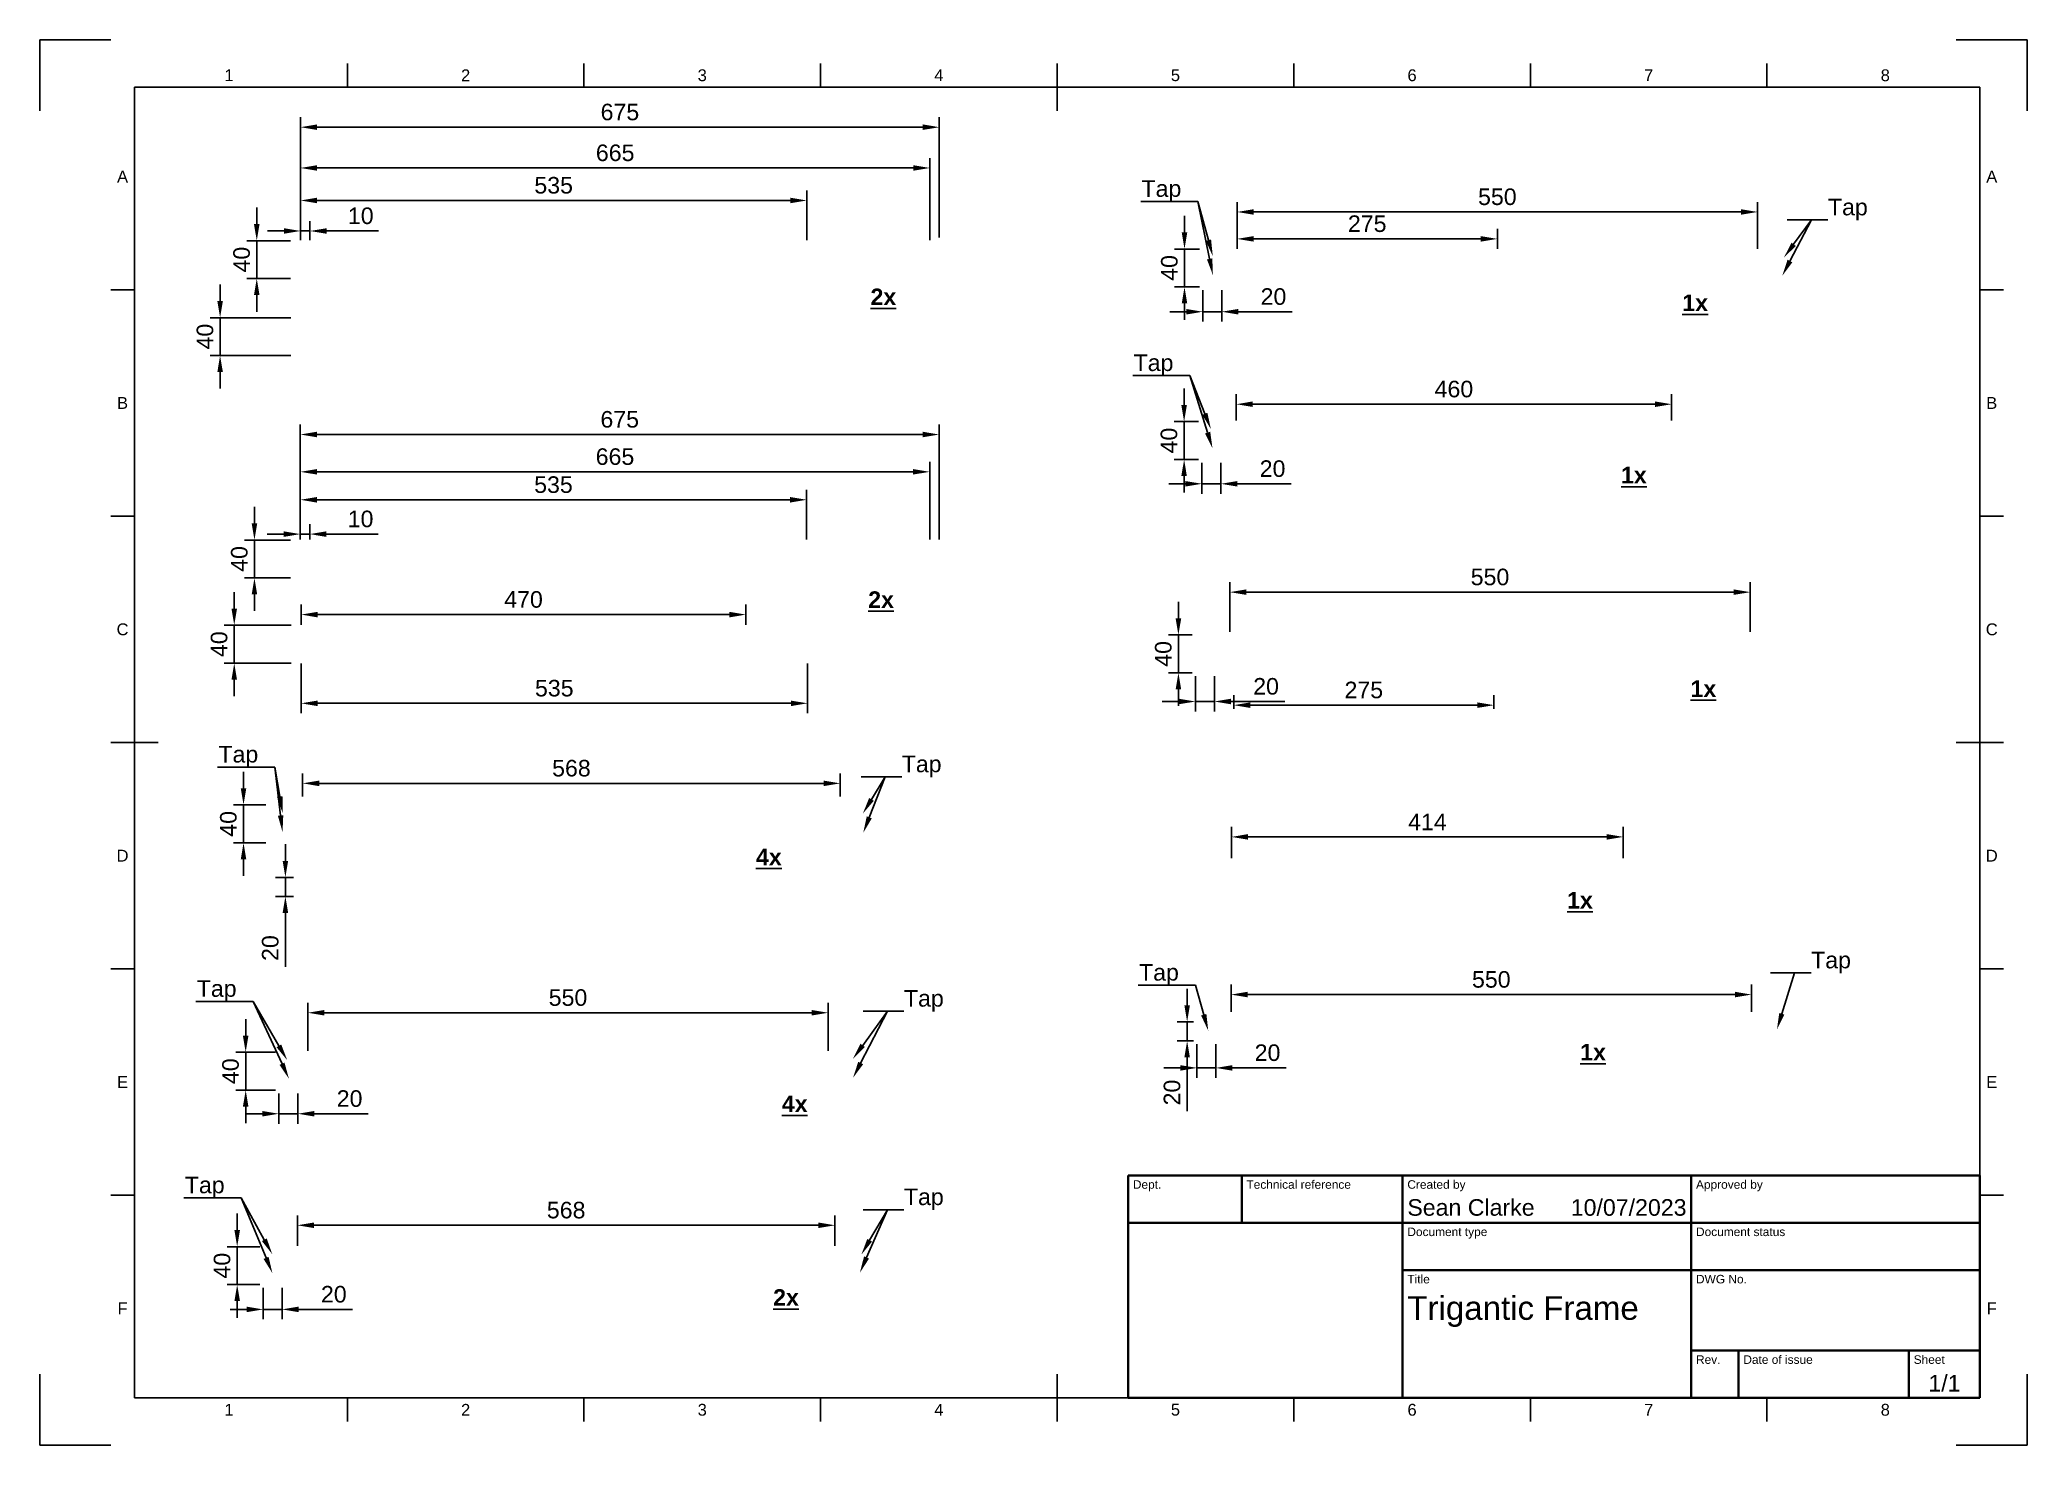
# Paper-space layout 'Sheet1' of a CAD drawing. Header units: millimetres. Extents: x 0 to 420, y 0 to 297.
import ezdxf
from ezdxf import colors
from ezdxf.entities.mleader import LeaderData, LeaderLine
from ezdxf.enums import TextEntityAlignment as Align
from ezdxf.math import Vec2, Vec3

# ---------------------------------------------------------------- set-up
doc = ezdxf.new("R2010")
doc.units = ezdxf.units.MM
doc.header["$LTSCALE"] = 0.75
for name, color, linetype, lineweight in [('BORDER', 7, 'Continuous', 25), ('FD_Dimensions', 7, 'Continuous', 25), ('Leaders', 7, 'Continuous', 25), ('Notes', 7, 'Continuous', 25), ('TITLEBLOCK', 7, 'Continuous', 35)]:
    doc.layers.add(name, color=color, linetype=linetype, lineweight=lineweight)
doc.styles.add('FusionTitle', font='arial.ttf')
doc.styles.get("Standard").update_dxf_attribs({"font": 'arial.ttf'})
doc.dimstyles.new('Dim-ISO-25', dxfattribs={"dimtxt": 3.5, "dimasz": 3.5, "dimexe": 2.1, "dimexo": 2.1, "dimgap": 1.4, "dimtad": 1, "dimzin": 12, "dimdsep": 46, "dimtxsty": 'Standard', "dimcen": 0, "dimazin": 3, "dimtp": 0.1, "dimtm": 0.1, "dimtfac": 0.714286, "dimtmove": 0, "dimatfit": 3, "dimfxl": 1, "dimtzin": 12, "dimarcsym": 0})

psp = doc.layouts.new('Sheet1')

# ---------------------------------------------------------------- texts
at = {"layer": 'Notes', "char_height": 3.5, "attachment_point": 1}
for s, width, insert in [('{\\fArial|b1|i0|c0|p34;\\L\\C242;\\c4008924;2x}', 45.768986, (175.5575, 244.4203)), ('{\\fArial|b1|i0|c0|p34;\\L\\C242;\\c4008924;1x}', 14.682748, (347.0997, 243.1544)), ('{\\fArial|b1|i0|c0|p34;\\L\\C242;\\c4008924;1x}', 14.672254, (334.151, 206.7557)), ('{\\fArial|b1|i0|c0|p34;\\L\\C242;\\c4008924;2x}', 24.57726, (175.0708, 180.4407)), ('{\\fArial|b1|i0|c0|p34;\\L\\C242;\\c4008924;1x}', 10.773474, (348.8421, 161.6194)), ('{\\fArial|b1|i0|c0|p34;\\L\\C242;\\c4008924;4x}', 20.059292, (151.3575, 126.0514)), ('{\\fArial|b1|i0|c0|p34;\\L\\C242;\\c4008924;1x}', 7.774342, (322.7562, 116.9168)), ('{\\fArial|b1|i0|c0|p34;\\L\\C242;\\c4008924;1x}', 7.774342, (325.5318, 84.8211)), ('{\\fArial|b1|i0|c0|p34;\\L\\C242;\\c4008924;4x}', 8.389131, (156.8249, 73.9016)), ('{\\fArial|b1|i0|c0|p34;\\L\\C242;\\c4008924;2x}', 9.908513, (154.9809, 32.978))]:
    psp.add_mtext_dynamic_manual_height_columns(s, width=width, gutter_width=17.5, heights=[0], dxfattribs=dict(at, insert=insert))

# ---------------------------------------------------------------- blocks, each defined once
blk = doc.blocks.new('ISO_A3_SHEET')
at = {"layer": 'BORDER'}
for p, q in [((65, 292), (65, 287)), ((115, 292), (115, 287)), ((165, 292), (165, 287)), ((215, 292), (215, 282)), ((265, 292), (265, 287)), ((315, 292), (315, 287)), ((365, 292), (365, 287)), ((410, 287), (20, 287)), ((20, 287), (20, 10)), ((410, 287), (410, 10)), ((15, 244.16666), (20, 244.16666)), ((415, 244.16666), (410, 244.16666)), ((15, 196.33333), (20, 196.33333)), ((415, 196.33333), (410, 196.33333)), ((15, 148.5), (25, 148.5)), ((415, 148.5), (405, 148.5)), ((15, 100.66667), (20, 100.66667)), ((415, 100.66667), (410, 100.66667)), ((15, 52.83334), (20, 52.83334)), ((415, 52.83334), (410, 52.83334)), ((215, 5), (215, 15)), ((20, 10), (410, 10)), ((65, 5), (65, 10)), ((115, 5), (115, 10)), ((165, 5), (165, 10)), ((265, 5), (265, 10)), ((315, 5), (315, 10)), ((365, 5), (365, 10))]:
    blk.add_line(p, q, dxfattribs=at)
at = {"layer": 'Defpoints'}
for p, q in [((15, 297), (0, 297)), ((0, 297), (0, 282)), ((420, 297), (405, 297)), ((420, 282), (420, 297)), ((0, 15), (0, 0)), ((420, 0), (420, 15)), ((0, 0), (15, 0)), ((405, 0), (420, 0))]:
    blk.add_line(p, q, dxfattribs=at)
at = {"layer": 'BORDER', "style": 'FusionTitle'}
for s, p in [('1', (40, 289.5)), ('2', (90, 289.5)), ('3', (140, 289.5)), ('4', (190, 289.5)), ('5', (240, 289.5)), ('6', (290, 289.5)), ('7', (340, 289.5)), ('8', (390, 289.5)), ('A', (17.5, 268.08333)), ('A', (412.5, 268.08333)), ('B', (17.5, 220.25)), ('B', (412.5, 220.25)), ('C', (17.5, 172.41667)), ('C', (412.5, 172.41667)), ('D', (17.5, 124.58334)), ('D', (412.5, 124.58334)), ('E', (17.5, 76.75001)), ('E', (412.5, 76.75001)), ('F', (17.5, 28.91668)), ('F', (412.5, 28.91668)), ('1', (40, 7.5)), ('2', (90, 7.5)), ('3', (140, 7.5)), ('4', (190, 7.5)), ('5', (240, 7.5)), ('6', (290, 7.5)), ('7', (340, 7.5)), ('8', (390, 7.5))]:
    blk.add_text(s, height=2.5, dxfattribs=at).set_placement(p, align=Align.MIDDLE)
blk = doc.blocks.new('ISO_TITLEBLOCK')
at = {"layer": 'TITLEBLOCK'}
for p, q in [((0, 47), (-180, 47)), ((-180, 47), (-180, 0)), ((-156, 37), (-156, 47)), ((-122, 0), (-122, 47)), ((-61, 0), (-61, 47)), ((0, 0), (0, 47)), ((-180, 37), (0, 37)), ((-122, 27), (0, 27)), ((-61, 10), (0, 10)), ((-51, 0), (-51, 10)), ((-15, 0), (-15, 10)), ((-180, 0), (0, 0))]:
    blk.add_line(p, q, dxfattribs=at)
at = {"layer": 'TITLEBLOCK', "style": 'FusionTitle'}
for s, p in [('Dept.', (-179, 46)), ('Technical reference', (-155, 46)), ('Created by', (-121, 46)), ('Approved by', (-60, 46)), ('Document type', (-121, 36)), ('Document status', (-60, 36)), ('Title', (-121, 26)), ('DWG No.', (-60, 26)), ('Rev.', (-60, 9)), ('Date of issue', (-50, 9)), ('Sheet', (-14, 9))]:
    blk.add_text(s, height=1.8, dxfattribs=at).set_placement(p, align=Align.TOP_LEFT)
for tag, height, p in [('DEPT', 3.5, (-179, 42)), ('TECHNICAL_REFERENCE', 3.5, (-155, 42)), ('CREATED_BY', 3.5, (-121, 42)), ('APPROVED_BY', 3.5, (-60, 42)), ('DOCUMENT_TYPE', 3.5, (-121, 32)), ('DOCUMENT_STATUS', 3.5, (-60, 32)), ('TITLE_1', 5, (-121, 21.5)), ('TITLE_2', 5, (-121, 14)), ('TITLE_3', 5, (-121, 6.5)), ('DATE_OF_ISSUE', 3.5, (-50, 5))]:
    blk.add_attdef(tag, text='', height=height, dxfattribs=at).set_placement(p, align=Align.TOP_LEFT)
for tag, p in [('CREATED_DATE', (-62, 42)), ('APPROVED_DATE', (-0.99, 42))]:
    blk.add_attdef(tag, text='', height=3.5, dxfattribs=at).set_placement(p, align=Align.TOP_RIGHT)
for tag, height, p in [('DRAWING_NUMBER', 5, (-30.5, 19.75)), ('REV', 3.5, (-56, 4.85)), ('SHEET', 3.5, (-7.5, 4.85))]:
    blk.add_attdef(tag, text='', height=height, dxfattribs=at).set_placement(p, align=Align.TOP_CENTER)
blk = doc.blocks.new('*D21')
at = {"layer": 'Defpoints', "color": 0, "transparency": 16777216}
for p in [(57.1, 256.59), (55.1, 252.54), (57.1, 252.54)]:
    blk.add_point(p, dxfattribs=at)
at = {"layer": 'FD_Dimensions', "color": 0, "lineweight": -2, "transparency": 16777216}
for p, q in [((51.6, 256.59), (48.1, 256.59)), ((55.1, 254.64), (55.1, 258.69)), ((55.1, 256.59), (57.1, 256.59)), ((57.1, 254.64), (57.1, 258.69)), ((60.6, 256.59), (71.57, 256.59))]:
    blk.add_line(p, q, dxfattribs=at)
at = {"layer": 'FD_Dimensions', "color": 0, "transparency": 16777216}
for points in [[(51.6, 257.17), (51.6, 256.01), (55.1, 256.59)], [(60.6, 257.17), (60.6, 256.01), (57.1, 256.59)]]:
    blk.add_solid(points, dxfattribs=at)
at = {"layer": 'FD_Dimensions', "color": 0, "transparency": 16777216, "insert": (67.84, 259.78), "char_height": 3.5, "attachment_point": 5}
blk.add_mtext('10', dxfattribs=at)
blk = doc.blocks.new('*D22')
at = {"layer": 'Defpoints', "color": 0, "transparency": 16777216}
for p in [(162.1, 263.04), (55.1, 252.54), (162.1, 252.54)]:
    blk.add_point(p, dxfattribs=at)
at = {"layer": 'FD_Dimensions', "color": 0, "lineweight": -2, "transparency": 16777216}
for p, q in [((55.1, 254.64), (55.1, 265.14)), ((162.1, 254.64), (162.1, 265.14)), ((58.6, 263.04), (158.6, 263.04))]:
    blk.add_line(p, q, dxfattribs=at)
at = {"layer": 'FD_Dimensions', "color": 0, "transparency": 16777216}
for points in [[(58.6, 263.62), (58.6, 262.45), (55.1, 263.04)], [(158.6, 263.62), (158.6, 262.45), (162.1, 263.04)]]:
    blk.add_solid(points, dxfattribs=at)
at = {"layer": 'FD_Dimensions', "color": 0, "transparency": 16777216, "insert": (108.6, 266.23), "char_height": 3.5, "attachment_point": 5}
blk.add_mtext('535', dxfattribs=at)
blk = doc.blocks.new('*D23')
at = {"layer": 'Defpoints', "color": 0, "transparency": 16777216}
for p in [(188.1, 269.91), (55.1, 252.54), (188.1, 252.54)]:
    blk.add_point(p, dxfattribs=at)
at = {"layer": 'FD_Dimensions', "color": 0, "lineweight": -2, "transparency": 16777216}
for p, q in [((55.1, 254.64), (55.1, 272.01)), ((58.6, 269.91), (184.6, 269.91)), ((188.1, 254.64), (188.1, 272.01))]:
    blk.add_line(p, q, dxfattribs=at)
at = {"layer": 'FD_Dimensions', "color": 0, "transparency": 16777216}
for points in [[(58.6, 270.49), (58.6, 269.32), (55.1, 269.91)], [(184.6, 270.49), (184.6, 269.32), (188.1, 269.91)]]:
    blk.add_solid(points, dxfattribs=at)
at = {"layer": 'FD_Dimensions', "color": 0, "transparency": 16777216, "insert": (121.6, 273.09), "char_height": 3.5, "attachment_point": 5}
blk.add_mtext('665', dxfattribs=at)
blk = doc.blocks.new('*D24')
at = {"layer": 'Defpoints', "color": 0, "transparency": 16777216}
for p in [(190.1, 278.52), (55.1, 254.34), (190.1, 253.14)]:
    blk.add_point(p, dxfattribs=at)
at = {"layer": 'FD_Dimensions', "color": 0, "lineweight": -2, "transparency": 16777216}
for p, q in [((55.1, 256.44), (55.1, 280.62)), ((58.6, 278.52), (186.6, 278.52)), ((190.1, 255.24), (190.1, 280.62))]:
    blk.add_line(p, q, dxfattribs=at)
at = {"layer": 'FD_Dimensions', "color": 0, "transparency": 16777216}
for points in [[(58.6, 279.11), (58.6, 277.94), (55.1, 278.52)], [(186.6, 279.11), (186.6, 277.94), (190.1, 278.52)]]:
    blk.add_solid(points, dxfattribs=at)
at = {"layer": 'FD_Dimensions', "color": 0, "transparency": 16777216, "insert": (122.6, 281.71), "char_height": 3.5, "attachment_point": 5}
blk.add_mtext('675', dxfattribs=at)
blk = doc.blocks.new('*D25')
at = {"layer": 'Defpoints', "color": 0, "transparency": 16777216}
for p in [(55.1, 254.54), (45.86, 246.54), (55.1, 246.54)]:
    blk.add_point(p, dxfattribs=at)
at = {"layer": 'FD_Dimensions', "color": 0, "lineweight": -2, "transparency": 16777216}
for p, q in [((45.86, 258.04), (45.86, 261.54)), ((53, 254.54), (43.76, 254.54)), ((45.86, 254.54), (45.86, 246.54)), ((53, 246.54), (43.76, 246.54)), ((45.86, 243.04), (45.86, 239.54))]:
    blk.add_line(p, q, dxfattribs=at)
at = {"layer": 'FD_Dimensions', "color": 0, "transparency": 16777216}
for points in [[(45.27, 258.04), (46.44, 258.04), (45.86, 254.54)], [(45.27, 243.04), (46.44, 243.04), (45.86, 246.54)]]:
    blk.add_solid(points, dxfattribs=at)
at = {"layer": 'FD_Dimensions', "color": 0, "transparency": 16777216, "insert": (42.67, 250.54), "char_height": 3.5, "attachment_point": 5, "rotation": 90}
blk.add_mtext('40', dxfattribs=at)
blk = doc.blocks.new('*D26')
at = {"layer": 'Defpoints', "color": 0, "transparency": 16777216}
for p in [(55.14, 238.27), (38.11, 230.27), (55.14, 230.27)]:
    blk.add_point(p, dxfattribs=at)
at = {"layer": 'FD_Dimensions', "color": 0, "lineweight": -2, "transparency": 16777216}
for p, q in [((38.11, 241.77), (38.11, 245.27)), ((53.04, 238.27), (36.01, 238.27)), ((38.11, 238.27), (38.11, 230.27)), ((53.04, 230.27), (36.01, 230.27)), ((38.11, 226.77), (38.11, 223.27))]:
    blk.add_line(p, q, dxfattribs=at)
at = {"layer": 'FD_Dimensions', "color": 0, "transparency": 16777216}
for points in [[(37.53, 241.77), (38.7, 241.77), (38.11, 238.27)], [(37.53, 226.77), (38.7, 226.77), (38.11, 230.27)]]:
    blk.add_solid(points, dxfattribs=at)
at = {"layer": 'FD_Dimensions', "color": 0, "transparency": 16777216, "insert": (34.93, 234.27), "char_height": 3.5, "attachment_point": 5, "rotation": 90}
blk.add_mtext('40', dxfattribs=at)
blk = doc.blocks.new('*D31')
at = {"layer": 'Defpoints', "color": 0, "transparency": 16777216}
for p in [(55.06, 189.29), (57.06, 192.54), (57.06, 189.29)]:
    blk.add_point(p, dxfattribs=at)
at = {"layer": 'FD_Dimensions', "color": 0, "lineweight": -2, "transparency": 16777216}
for p, q in [((55.06, 191.39), (55.06, 194.64)), ((57.06, 191.39), (57.06, 194.64)), ((51.56, 192.54), (48.06, 192.54)), ((55.06, 192.54), (57.06, 192.54)), ((60.56, 192.54), (71.53, 192.54))]:
    blk.add_line(p, q, dxfattribs=at)
at = {"layer": 'FD_Dimensions', "color": 0, "transparency": 16777216}
for points in [[(51.56, 193.12), (51.56, 191.95), (55.06, 192.54)], [(60.56, 193.12), (60.56, 191.95), (57.06, 192.54)]]:
    blk.add_solid(points, dxfattribs=at)
at = {"layer": 'FD_Dimensions', "color": 0, "transparency": 16777216, "insert": (67.8, 195.72), "char_height": 3.5, "attachment_point": 5}
blk.add_mtext('10', dxfattribs=at)
blk = doc.blocks.new('*D32')
at = {"layer": 'Defpoints', "color": 0, "transparency": 16777216}
for p in [(162.06, 199.79), (55.06, 189.29), (162.06, 189.29)]:
    blk.add_point(p, dxfattribs=at)
at = {"layer": 'FD_Dimensions', "color": 0, "lineweight": -2, "transparency": 16777216}
for p, q in [((55.06, 191.39), (55.06, 201.89)), ((162.06, 191.39), (162.06, 201.89)), ((58.56, 199.79), (158.56, 199.79))]:
    blk.add_line(p, q, dxfattribs=at)
at = {"layer": 'FD_Dimensions', "color": 0, "transparency": 16777216}
for points in [[(58.56, 200.37), (58.56, 199.2), (55.06, 199.79)], [(158.56, 200.37), (158.56, 199.2), (162.06, 199.79)]]:
    blk.add_solid(points, dxfattribs=at)
at = {"layer": 'FD_Dimensions', "color": 0, "transparency": 16777216, "insert": (108.56, 202.97), "char_height": 3.5, "attachment_point": 5}
blk.add_mtext('535', dxfattribs=at)
blk = doc.blocks.new('*D33')
at = {"layer": 'Defpoints', "color": 0, "transparency": 16777216}
for p in [(188.06, 205.7), (55.06, 189.29), (188.06, 189.29)]:
    blk.add_point(p, dxfattribs=at)
at = {"layer": 'FD_Dimensions', "color": 0, "lineweight": -2, "transparency": 16777216}
for p, q in [((55.06, 191.39), (55.06, 207.8)), ((188.06, 191.39), (188.06, 207.8)), ((58.56, 205.7), (184.56, 205.7))]:
    blk.add_line(p, q, dxfattribs=at)
at = {"layer": 'FD_Dimensions', "color": 0, "transparency": 16777216}
for points in [[(58.56, 206.28), (58.56, 205.12), (55.06, 205.7)], [(184.56, 206.28), (184.56, 205.12), (188.06, 205.7)]]:
    blk.add_solid(points, dxfattribs=at)
at = {"layer": 'FD_Dimensions', "color": 0, "transparency": 16777216, "insert": (121.56, 208.89), "char_height": 3.5, "attachment_point": 5}
blk.add_mtext('665', dxfattribs=at)
blk = doc.blocks.new('*D34')
at = {"layer": 'Defpoints', "color": 0, "transparency": 16777216}
for p in [(190.06, 213.58), (55.06, 189.29), (190.06, 189.29)]:
    blk.add_point(p, dxfattribs=at)
at = {"layer": 'FD_Dimensions', "color": 0, "lineweight": -2, "transparency": 16777216}
for p, q in [((55.06, 191.39), (55.06, 215.68)), ((190.06, 191.39), (190.06, 215.68)), ((58.56, 213.58), (186.56, 213.58))]:
    blk.add_line(p, q, dxfattribs=at)
at = {"layer": 'FD_Dimensions', "color": 0, "transparency": 16777216}
for points in [[(58.56, 214.17), (58.56, 213), (55.06, 213.58)], [(186.56, 214.17), (186.56, 213), (190.06, 213.58)]]:
    blk.add_solid(points, dxfattribs=at)
at = {"layer": 'FD_Dimensions', "color": 0, "transparency": 16777216, "insert": (122.56, 216.77), "char_height": 3.5, "attachment_point": 5}
blk.add_mtext('675', dxfattribs=at)
blk = doc.blocks.new('*D35')
at = {"layer": 'Defpoints', "color": 0, "transparency": 16777216}
for p in [(55.06, 191.29), (45.37, 183.29), (55.06, 183.29)]:
    blk.add_point(p, dxfattribs=at)
at = {"layer": 'FD_Dimensions', "color": 0, "lineweight": -2, "transparency": 16777216}
for p, q in [((45.37, 194.79), (45.37, 198.29)), ((52.96, 191.29), (43.27, 191.29)), ((45.37, 191.29), (45.37, 183.29)), ((52.96, 183.29), (43.27, 183.29)), ((45.37, 179.79), (45.37, 176.29))]:
    blk.add_line(p, q, dxfattribs=at)
at = {"layer": 'FD_Dimensions', "color": 0, "transparency": 16777216}
for points in [[(44.79, 194.79), (45.95, 194.79), (45.37, 191.29)], [(44.79, 179.79), (45.95, 179.79), (45.37, 183.29)]]:
    blk.add_solid(points, dxfattribs=at)
at = {"layer": 'FD_Dimensions', "color": 0, "transparency": 16777216, "insert": (42.18, 187.29), "char_height": 3.5, "attachment_point": 5, "rotation": 90}
blk.add_mtext('40', dxfattribs=at)
blk = doc.blocks.new('*D36')
at = {"layer": 'Defpoints', "color": 0, "transparency": 16777216}
for p in [(149.23, 175.53), (55.23, 171.28), (149.23, 171.28)]:
    blk.add_point(p, dxfattribs=at)
at = {"layer": 'FD_Dimensions', "color": 0, "lineweight": -2, "transparency": 16777216}
for p, q in [((55.23, 173.38), (55.23, 177.63)), ((149.23, 173.38), (149.23, 177.63)), ((58.73, 175.53), (145.73, 175.53))]:
    blk.add_line(p, q, dxfattribs=at)
at = {"layer": 'FD_Dimensions', "color": 0, "transparency": 16777216}
for points in [[(58.73, 176.11), (58.73, 174.94), (55.23, 175.53)], [(145.73, 176.11), (145.73, 174.94), (149.23, 175.53)]]:
    blk.add_solid(points, dxfattribs=at)
at = {"layer": 'FD_Dimensions', "color": 0, "transparency": 16777216, "insert": (102.23, 178.71), "char_height": 3.5, "attachment_point": 5}
blk.add_mtext('470', dxfattribs=at)
blk = doc.blocks.new('*D37')
at = {"layer": 'Defpoints', "color": 0, "transparency": 16777216}
for p in [(55.23, 173.28), (41.1, 165.28), (55.23, 165.28)]:
    blk.add_point(p, dxfattribs=at)
at = {"layer": 'FD_Dimensions', "color": 0, "lineweight": -2, "transparency": 16777216}
for p, q in [((41.1, 176.78), (41.1, 180.28)), ((53.13, 173.28), (39, 173.28)), ((41.1, 173.28), (41.1, 165.28)), ((53.13, 165.28), (39, 165.28)), ((41.1, 161.78), (41.1, 158.28))]:
    blk.add_line(p, q, dxfattribs=at)
at = {"layer": 'FD_Dimensions', "color": 0, "transparency": 16777216}
for points in [[(40.52, 176.78), (41.68, 176.78), (41.1, 173.28)], [(40.52, 161.78), (41.68, 161.78), (41.1, 165.28)]]:
    blk.add_solid(points, dxfattribs=at)
at = {"layer": 'FD_Dimensions', "color": 0, "transparency": 16777216, "insert": (37.91, 169.28), "char_height": 3.5, "attachment_point": 5, "rotation": 90}
blk.add_mtext('40', dxfattribs=at)
blk = doc.blocks.new('*D46')
at = {"layer": 'Defpoints', "color": 0, "transparency": 16777216}
for p in [(49.91, 135.31), (43.06, 127.31), (49.91, 127.31)]:
    blk.add_point(p, dxfattribs=at)
at = {"layer": 'FD_Dimensions', "color": 0, "lineweight": -2, "transparency": 16777216}
for p, q in [((43.06, 138.81), (43.06, 142.31)), ((47.81, 135.31), (40.96, 135.31)), ((43.06, 135.31), (43.06, 127.31)), ((47.81, 127.31), (40.96, 127.31)), ((43.06, 123.81), (43.06, 120.31))]:
    blk.add_line(p, q, dxfattribs=at)
at = {"layer": 'FD_Dimensions', "color": 0, "transparency": 16777216}
for points in [[(42.48, 138.81), (43.64, 138.81), (43.06, 135.31)], [(42.48, 123.81), (43.64, 123.81), (43.06, 127.31)]]:
    blk.add_solid(points, dxfattribs=at)
at = {"layer": 'FD_Dimensions', "color": 0, "transparency": 16777216, "insert": (39.87, 131.31), "char_height": 3.5, "attachment_point": 5, "rotation": 90}
blk.add_mtext('40', dxfattribs=at)
blk = doc.blocks.new('*D47')
at = {"layer": 'Defpoints', "color": 0, "transparency": 16777216}
for p in [(169.15, 139.87), (55.55, 135.01), (169.15, 135.01)]:
    blk.add_point(p, dxfattribs=at)
at = {"layer": 'FD_Dimensions', "color": 0, "lineweight": -2, "transparency": 16777216}
for p, q in [((55.55, 137.11), (55.55, 141.97)), ((59.05, 139.87), (165.65, 139.87)), ((169.15, 137.11), (169.15, 141.97))]:
    blk.add_line(p, q, dxfattribs=at)
at = {"layer": 'FD_Dimensions', "color": 0, "transparency": 16777216}
for points in [[(59.05, 140.45), (59.05, 139.28), (55.55, 139.87)], [(165.65, 140.45), (165.65, 139.28), (169.15, 139.87)]]:
    blk.add_solid(points, dxfattribs=at)
at = {"layer": 'FD_Dimensions', "color": 0, "transparency": 16777216, "insert": (112.35, 143.05), "char_height": 3.5, "attachment_point": 5}
blk.add_mtext('568', dxfattribs=at)
blk = doc.blocks.new('*D48')
at = {"layer": 'Defpoints', "color": 0, "transparency": 16777216}
for p in [(55.75, 119.99), (51.91, 115.99), (55.75, 115.99)]:
    blk.add_point(p, dxfattribs=at)
at = {"layer": 'FD_Dimensions', "color": 0, "lineweight": -2, "transparency": 16777216}
for p, q in [((51.91, 123.49), (51.91, 126.99)), ((53.65, 119.99), (49.81, 119.99)), ((51.91, 119.99), (51.91, 115.99)), ((53.65, 115.99), (49.81, 115.99)), ((51.91, 112.49), (51.91, 101.13))]:
    blk.add_line(p, q, dxfattribs=at)
at = {"layer": 'FD_Dimensions', "color": 0, "transparency": 16777216}
for points in [[(51.33, 123.49), (52.49, 123.49), (51.91, 119.99)], [(51.33, 112.49), (52.49, 112.49), (51.91, 115.99)]]:
    blk.add_solid(points, dxfattribs=at)
at = {"layer": 'FD_Dimensions', "color": 0, "transparency": 16777216, "insert": (48.72, 105.06), "char_height": 3.5, "attachment_point": 5, "rotation": 90}
blk.add_mtext('20', dxfattribs=at)
blk = doc.blocks.new('*D53')
at = {"layer": 'Defpoints', "color": 0, "transparency": 16777216}
for p in [(166.63, 91.39), (56.63, 81.23), (166.63, 81.23)]:
    blk.add_point(p, dxfattribs=at)
at = {"layer": 'FD_Dimensions', "color": 0, "lineweight": -2, "transparency": 16777216}
for p, q in [((56.63, 83.33), (56.63, 93.49)), ((166.63, 83.33), (166.63, 93.49)), ((60.13, 91.39), (163.13, 91.39))]:
    blk.add_line(p, q, dxfattribs=at)
at = {"layer": 'FD_Dimensions', "color": 0, "transparency": 16777216}
for points in [[(60.13, 91.97), (60.13, 90.81), (56.63, 91.39)], [(163.13, 91.97), (163.13, 90.81), (166.63, 91.39)]]:
    blk.add_solid(points, dxfattribs=at)
at = {"layer": 'FD_Dimensions', "color": 0, "transparency": 16777216, "insert": (111.63, 94.58), "char_height": 3.5, "attachment_point": 5}
blk.add_mtext('550', dxfattribs=at)
blk = doc.blocks.new('*D58')
at = {"layer": 'Defpoints', "color": 0, "transparency": 16777216}
for p in [(50.55, 76.44), (54.55, 76.44), (54.55, 70.05)]:
    blk.add_point(p, dxfattribs=at)
at = {"layer": 'FD_Dimensions', "color": 0, "lineweight": -2, "transparency": 16777216}
for p, q in [((50.55, 74.34), (50.55, 67.95)), ((54.55, 74.34), (54.55, 67.95)), ((47.05, 70.05), (43.55, 70.05)), ((50.55, 70.05), (54.55, 70.05)), ((58.05, 70.05), (69.41, 70.05))]:
    blk.add_line(p, q, dxfattribs=at)
at = {"layer": 'FD_Dimensions', "color": 0, "transparency": 16777216}
for points in [[(47.05, 70.63), (47.05, 69.47), (50.55, 70.05)], [(58.05, 70.63), (58.05, 69.47), (54.55, 70.05)]]:
    blk.add_solid(points, dxfattribs=at)
at = {"layer": 'FD_Dimensions', "color": 0, "transparency": 16777216, "insert": (65.48, 73.24), "char_height": 3.5, "attachment_point": 5}
blk.add_mtext('20', dxfattribs=at)
blk = doc.blocks.new('*D59')
at = {"layer": 'Defpoints', "color": 0, "transparency": 16777216}
for p in [(43.52, 83.04), (51.95, 83.04), (51.95, 75.04)]:
    blk.add_point(p, dxfattribs=at)
at = {"layer": 'FD_Dimensions', "color": 0, "lineweight": -2, "transparency": 16777216}
for p, q in [((43.52, 86.54), (43.52, 90.04)), ((49.85, 83.04), (41.42, 83.04)), ((43.52, 75.04), (43.52, 83.04)), ((49.85, 75.04), (41.42, 75.04)), ((43.52, 71.54), (43.52, 68.04))]:
    blk.add_line(p, q, dxfattribs=at)
at = {"layer": 'FD_Dimensions', "color": 0, "transparency": 16777216}
for points in [[(42.93, 86.54), (44.1, 86.54), (43.52, 83.04)], [(42.93, 71.54), (44.1, 71.54), (43.52, 75.04)]]:
    blk.add_solid(points, dxfattribs=at)
at = {"layer": 'FD_Dimensions', "color": 0, "transparency": 16777216, "insert": (40.33, 79.04), "char_height": 3.5, "attachment_point": 5, "rotation": 90}
blk.add_mtext('40', dxfattribs=at)
blk = doc.blocks.new('*D68')
at = {"layer": 'Defpoints', "color": 0, "transparency": 16777216}
for p in [(47.21, 35.35), (51.21, 35.35), (51.21, 28.71)]:
    blk.add_point(p, dxfattribs=at)
at = {"layer": 'FD_Dimensions', "color": 0, "lineweight": -2, "transparency": 16777216}
for p, q in [((47.21, 33.25), (47.21, 26.61)), ((51.21, 33.25), (51.21, 26.61)), ((43.71, 28.71), (40.21, 28.71)), ((47.21, 28.71), (51.21, 28.71)), ((54.71, 28.71), (66.07, 28.71))]:
    blk.add_line(p, q, dxfattribs=at)
at = {"layer": 'FD_Dimensions', "color": 0, "transparency": 16777216}
for points in [[(43.71, 29.29), (43.71, 28.12), (47.21, 28.71)], [(54.71, 29.29), (54.71, 28.12), (51.21, 28.71)]]:
    blk.add_solid(points, dxfattribs=at)
at = {"layer": 'FD_Dimensions', "color": 0, "transparency": 16777216, "insert": (62.14, 31.89), "char_height": 3.5, "attachment_point": 5}
blk.add_mtext('20', dxfattribs=at)
blk = doc.blocks.new('*D69')
at = {"layer": 'Defpoints', "color": 0, "transparency": 16777216}
for p in [(48.61, 41.95), (41.72, 33.95), (48.61, 33.95)]:
    blk.add_point(p, dxfattribs=at)
at = {"layer": 'FD_Dimensions', "color": 0, "lineweight": -2, "transparency": 16777216}
for p, q in [((41.72, 45.45), (41.72, 48.95)), ((46.51, 41.95), (39.62, 41.95)), ((41.72, 41.95), (41.72, 33.95)), ((46.51, 33.95), (39.62, 33.95)), ((41.72, 30.45), (41.72, 26.95))]:
    blk.add_line(p, q, dxfattribs=at)
at = {"layer": 'FD_Dimensions', "color": 0, "transparency": 16777216}
for points in [[(41.14, 45.45), (42.31, 45.45), (41.72, 41.95)], [(41.14, 30.45), (42.31, 30.45), (41.72, 33.95)]]:
    blk.add_solid(points, dxfattribs=at)
at = {"layer": 'FD_Dimensions', "color": 0, "transparency": 16777216, "insert": (38.54, 37.95), "char_height": 3.5, "attachment_point": 5, "rotation": 90}
blk.add_mtext('40', dxfattribs=at)
blk = doc.blocks.new('*D70')
at = {"layer": 'Defpoints', "color": 0, "transparency": 16777216}
for p in [(168.04, 46.48), (54.44, 40.04), (168.04, 40.04)]:
    blk.add_point(p, dxfattribs=at)
at = {"layer": 'FD_Dimensions', "color": 0, "lineweight": -2, "transparency": 16777216}
for p, q in [((54.44, 42.14), (54.44, 48.58)), ((57.94, 46.48), (164.54, 46.48)), ((168.04, 42.14), (168.04, 48.58))]:
    blk.add_line(p, q, dxfattribs=at)
at = {"layer": 'FD_Dimensions', "color": 0, "transparency": 16777216}
for points in [[(57.94, 47.07), (57.94, 45.9), (54.44, 46.48)], [(164.54, 47.07), (164.54, 45.9), (168.04, 46.48)]]:
    blk.add_solid(points, dxfattribs=at)
at = {"layer": 'FD_Dimensions', "color": 0, "transparency": 16777216, "insert": (111.24, 49.67), "char_height": 3.5, "attachment_point": 5}
blk.add_mtext('568', dxfattribs=at)
blk = doc.blocks.new('*D79')
at = {"layer": 'Defpoints', "color": 0, "transparency": 16777216}
for p in [(247.18, 252.78), (241.91, 244.78), (247.18, 244.78)]:
    blk.add_point(p, dxfattribs=at)
at = {"layer": 'FD_Dimensions', "color": 0, "lineweight": -2, "transparency": 16777216}
for p, q in [((241.91, 256.28), (241.91, 259.78)), ((245.08, 252.78), (239.81, 252.78)), ((241.91, 252.78), (241.91, 244.78)), ((245.08, 244.78), (239.81, 244.78)), ((241.91, 241.28), (241.91, 237.78))]:
    blk.add_line(p, q, dxfattribs=at)
at = {"layer": 'FD_Dimensions', "color": 0, "transparency": 16777216}
for points in [[(241.33, 256.28), (242.49, 256.28), (241.91, 252.78)], [(241.33, 241.28), (242.49, 241.28), (241.91, 244.78)]]:
    blk.add_solid(points, dxfattribs=at)
at = {"layer": 'FD_Dimensions', "color": 0, "transparency": 16777216, "insert": (238.72, 248.78), "char_height": 3.5, "attachment_point": 5, "rotation": 90}
blk.add_mtext('40', dxfattribs=at)
blk = doc.blocks.new('*D80')
at = {"layer": 'Defpoints', "color": 0, "transparency": 16777216}
for p in [(245.78, 246.18), (249.78, 246.18), (249.78, 239.53)]:
    blk.add_point(p, dxfattribs=at)
at = {"layer": 'FD_Dimensions', "color": 0, "lineweight": -2, "transparency": 16777216}
for p, q in [((245.78, 244.08), (245.78, 237.43)), ((249.78, 244.08), (249.78, 237.43)), ((242.28, 239.53), (238.78, 239.53)), ((245.78, 239.53), (249.78, 239.53)), ((253.28, 239.53), (264.64, 239.53))]:
    blk.add_line(p, q, dxfattribs=at)
at = {"layer": 'FD_Dimensions', "color": 0, "transparency": 16777216}
for points in [[(242.28, 240.11), (242.28, 238.94), (245.78, 239.53)], [(253.28, 240.11), (253.28, 238.94), (249.78, 239.53)]]:
    blk.add_solid(points, dxfattribs=at)
at = {"layer": 'FD_Dimensions', "color": 0, "transparency": 16777216, "insert": (260.71, 242.71), "char_height": 3.5, "attachment_point": 5}
blk.add_mtext('20', dxfattribs=at)
blk = doc.blocks.new('*D81')
at = {"layer": 'Defpoints', "color": 0, "transparency": 16777216}
for p in [(363.02, 260.61), (253.02, 250.71), (363.02, 250.71)]:
    blk.add_point(p, dxfattribs=at)
at = {"layer": 'FD_Dimensions', "color": 0, "lineweight": -2, "transparency": 16777216}
for p, q in [((253.02, 252.81), (253.02, 262.71)), ((256.52, 260.61), (359.52, 260.61)), ((363.02, 252.81), (363.02, 262.71))]:
    blk.add_line(p, q, dxfattribs=at)
at = {"layer": 'FD_Dimensions', "color": 0, "transparency": 16777216}
for points in [[(256.52, 261.19), (256.52, 260.03), (253.02, 260.61)], [(359.52, 261.19), (359.52, 260.03), (363.02, 260.61)]]:
    blk.add_solid(points, dxfattribs=at)
at = {"layer": 'FD_Dimensions', "color": 0, "transparency": 16777216, "insert": (308.02, 263.8), "char_height": 3.5, "attachment_point": 5}
blk.add_mtext('550', dxfattribs=at)
blk = doc.blocks.new('*D82')
at = {"layer": 'Defpoints', "color": 0, "transparency": 16777216}
for p in [(308.02, 254.92), (253.02, 250.71), (308.02, 250.71)]:
    blk.add_point(p, dxfattribs=at)
at = {"layer": 'FD_Dimensions', "color": 0, "lineweight": -2, "transparency": 16777216}
for p, q in [((253.02, 252.81), (253.02, 257.02)), ((308.02, 252.81), (308.02, 257.02)), ((256.52, 254.92), (304.52, 254.92))]:
    blk.add_line(p, q, dxfattribs=at)
at = {"layer": 'FD_Dimensions', "color": 0, "transparency": 16777216}
for points in [[(256.52, 255.5), (256.52, 254.34), (253.02, 254.92)], [(304.52, 255.5), (304.52, 254.34), (308.02, 254.92)]]:
    blk.add_solid(points, dxfattribs=at)
at = {"layer": 'FD_Dimensions', "color": 0, "transparency": 16777216, "insert": (280.52, 258.11), "char_height": 3.5, "attachment_point": 5}
blk.add_mtext('275', dxfattribs=at)
blk = doc.blocks.new('*D89')
at = {"layer": 'Defpoints', "color": 0, "transparency": 16777216}
for p in [(246.99, 216.3), (241.83, 208.3), (246.99, 208.3)]:
    blk.add_point(p, dxfattribs=at)
at = {"layer": 'FD_Dimensions', "color": 0, "lineweight": -2, "transparency": 16777216}
for p, q in [((241.83, 219.8), (241.83, 223.3)), ((244.89, 216.3), (239.73, 216.3)), ((241.83, 216.3), (241.83, 208.3)), ((244.89, 208.3), (239.73, 208.3)), ((241.83, 204.8), (241.83, 201.3))]:
    blk.add_line(p, q, dxfattribs=at)
at = {"layer": 'FD_Dimensions', "color": 0, "transparency": 16777216}
for points in [[(241.24, 219.8), (242.41, 219.8), (241.83, 216.3)], [(241.24, 204.8), (242.41, 204.8), (241.83, 208.3)]]:
    blk.add_solid(points, dxfattribs=at)
at = {"layer": 'FD_Dimensions', "color": 0, "transparency": 16777216, "insert": (238.64, 212.3), "char_height": 3.5, "attachment_point": 5, "rotation": 90}
blk.add_mtext('40', dxfattribs=at)
blk = doc.blocks.new('*D90')
at = {"layer": 'Defpoints', "color": 0, "transparency": 16777216}
for p in [(245.59, 209.7), (249.59, 209.7), (249.59, 203.17)]:
    blk.add_point(p, dxfattribs=at)
at = {"layer": 'FD_Dimensions', "color": 0, "lineweight": -2, "transparency": 16777216}
for p, q in [((245.59, 207.6), (245.59, 201.07)), ((249.59, 207.6), (249.59, 201.07)), ((242.09, 203.17), (238.59, 203.17)), ((245.59, 203.17), (249.59, 203.17)), ((253.09, 203.17), (264.45, 203.17))]:
    blk.add_line(p, q, dxfattribs=at)
at = {"layer": 'FD_Dimensions', "color": 0, "transparency": 16777216}
for points in [[(242.09, 203.75), (242.09, 202.58), (245.59, 203.17)], [(253.09, 203.75), (253.09, 202.58), (249.59, 203.17)]]:
    blk.add_solid(points, dxfattribs=at)
at = {"layer": 'FD_Dimensions', "color": 0, "transparency": 16777216, "insert": (260.52, 206.35), "char_height": 3.5, "attachment_point": 5}
blk.add_mtext('20', dxfattribs=at)
blk = doc.blocks.new('*D91')
at = {"layer": 'Defpoints', "color": 0, "transparency": 16777216}
for p in [(344.84, 219.98), (252.84, 214.43), (344.84, 214.43)]:
    blk.add_point(p, dxfattribs=at)
at = {"layer": 'FD_Dimensions', "color": 0, "lineweight": -2, "transparency": 16777216}
for p, q in [((252.84, 216.53), (252.84, 222.08)), ((256.34, 219.98), (341.34, 219.98)), ((344.84, 216.53), (344.84, 222.08))]:
    blk.add_line(p, q, dxfattribs=at)
at = {"layer": 'FD_Dimensions', "color": 0, "transparency": 16777216}
for points in [[(256.34, 220.57), (256.34, 219.4), (252.84, 219.98)], [(341.34, 220.57), (341.34, 219.4), (344.84, 219.98)]]:
    blk.add_solid(points, dxfattribs=at)
at = {"layer": 'FD_Dimensions', "color": 0, "transparency": 16777216, "insert": (298.84, 223.17), "char_height": 3.5, "attachment_point": 5}
blk.add_mtext('460', dxfattribs=at)
blk = doc.blocks.new('*D100')
at = {"layer": 'Defpoints', "color": 0, "transparency": 16777216}
for p in [(245.62, 171.22), (240.62, 163.22), (245.62, 163.22)]:
    blk.add_point(p, dxfattribs=at)
at = {"layer": 'FD_Dimensions', "color": 0, "lineweight": -2, "transparency": 16777216}
for p, q in [((240.62, 174.72), (240.62, 178.22)), ((243.52, 171.22), (238.52, 171.22)), ((240.62, 171.22), (240.62, 163.22)), ((243.52, 163.22), (238.52, 163.22)), ((240.62, 159.72), (240.62, 156.22))]:
    blk.add_line(p, q, dxfattribs=at)
at = {"layer": 'FD_Dimensions', "color": 0, "transparency": 16777216}
for points in [[(240.04, 174.72), (241.21, 174.72), (240.62, 171.22)], [(240.04, 159.72), (241.21, 159.72), (240.62, 163.22)]]:
    blk.add_solid(points, dxfattribs=at)
at = {"layer": 'FD_Dimensions', "color": 0, "transparency": 16777216, "insert": (237.44, 167.22), "char_height": 3.5, "attachment_point": 5, "rotation": 90}
blk.add_mtext('40', dxfattribs=at)
blk = doc.blocks.new('*D101')
at = {"layer": 'Defpoints', "color": 0, "transparency": 16777216}
for p in [(244.22, 164.62), (248.22, 164.62), (248.22, 157.16)]:
    blk.add_point(p, dxfattribs=at)
at = {"layer": 'FD_Dimensions', "color": 0, "lineweight": -2, "transparency": 16777216}
for p, q in [((244.22, 162.52), (244.22, 155.06)), ((248.22, 162.52), (248.22, 155.06)), ((240.72, 157.16), (237.22, 157.16)), ((244.22, 157.16), (248.22, 157.16)), ((251.72, 157.16), (263.08, 157.16))]:
    blk.add_line(p, q, dxfattribs=at)
at = {"layer": 'FD_Dimensions', "color": 0, "transparency": 16777216}
for points in [[(240.72, 157.75), (240.72, 156.58), (244.22, 157.16)], [(251.72, 157.75), (251.72, 156.58), (248.22, 157.16)]]:
    blk.add_solid(points, dxfattribs=at)
at = {"layer": 'FD_Dimensions', "color": 0, "transparency": 16777216, "insert": (259.15, 160.35), "char_height": 3.5, "attachment_point": 5}
blk.add_mtext('20', dxfattribs=at)
blk = doc.blocks.new('*D102')
at = {"layer": 'Defpoints', "color": 0, "transparency": 16777216}
for p in [(361.47, 180.27), (251.47, 169.77), (361.47, 169.77)]:
    blk.add_point(p, dxfattribs=at)
at = {"layer": 'FD_Dimensions', "color": 0, "lineweight": -2, "transparency": 16777216}
for p, q in [((251.47, 171.87), (251.47, 182.37)), ((361.47, 171.87), (361.47, 182.37)), ((254.97, 180.27), (357.97, 180.27))]:
    blk.add_line(p, q, dxfattribs=at)
at = {"layer": 'FD_Dimensions', "color": 0, "transparency": 16777216}
for points in [[(254.97, 180.85), (254.97, 179.69), (251.47, 180.27)], [(357.97, 180.85), (357.97, 179.69), (361.47, 180.27)]]:
    blk.add_solid(points, dxfattribs=at)
at = {"layer": 'FD_Dimensions', "color": 0, "transparency": 16777216, "insert": (306.47, 183.46), "char_height": 3.5, "attachment_point": 5}
blk.add_mtext('550', dxfattribs=at)
blk = doc.blocks.new('*D103')
at = {"layer": 'Defpoints', "color": 0, "transparency": 16777216}
for p in [(307.3, 156.39), (252.3, 153.54), (307.3, 153.54)]:
    blk.add_point(p, dxfattribs=at)
at = {"layer": 'FD_Dimensions', "color": 0, "lineweight": -2, "transparency": 16777216}
for p, q in [((252.3, 155.64), (252.3, 158.49)), ((255.8, 156.39), (303.8, 156.39)), ((307.3, 155.64), (307.3, 158.49))]:
    blk.add_line(p, q, dxfattribs=at)
at = {"layer": 'FD_Dimensions', "color": 0, "transparency": 16777216}
for points in [[(255.8, 156.97), (255.8, 155.81), (252.3, 156.39)], [(303.8, 156.97), (303.8, 155.81), (307.3, 156.39)]]:
    blk.add_solid(points, dxfattribs=at)
at = {"layer": 'FD_Dimensions', "color": 0, "transparency": 16777216, "insert": (279.8, 159.58), "char_height": 3.5, "attachment_point": 5}
blk.add_mtext('275', dxfattribs=at)
blk = doc.blocks.new('*D108')
at = {"layer": 'Defpoints', "color": 0, "transparency": 16777216}
for p in [(334.64, 128.55), (251.84, 121.93), (334.64, 121.93)]:
    blk.add_point(p, dxfattribs=at)
at = {"layer": 'FD_Dimensions', "color": 0, "lineweight": -2, "transparency": 16777216}
for p, q in [((251.84, 124.03), (251.84, 130.65)), ((334.64, 124.03), (334.64, 130.65)), ((255.34, 128.55), (331.14, 128.55))]:
    blk.add_line(p, q, dxfattribs=at)
at = {"layer": 'FD_Dimensions', "color": 0, "transparency": 16777216}
for points in [[(255.34, 129.14), (255.34, 127.97), (251.84, 128.55)], [(331.14, 129.14), (331.14, 127.97), (334.64, 128.55)]]:
    blk.add_solid(points, dxfattribs=at)
at = {"layer": 'FD_Dimensions', "color": 0, "transparency": 16777216, "insert": (293.24, 131.71), "char_height": 3.5, "attachment_point": 5}
blk.add_mtext('414', dxfattribs=at)
blk = doc.blocks.new('*D109')
at = {"layer": 'Defpoints', "color": 0, "transparency": 16777216}
for p in [(55.23, 167.28), (162.23, 167.28), (162.23, 156.78)]:
    blk.add_point(p, dxfattribs=at)
at = {"layer": 'FD_Dimensions', "color": 0, "lineweight": -2, "transparency": 16777216}
for p, q in [((55.23, 165.18), (55.23, 154.68)), ((162.23, 165.18), (162.23, 154.68)), ((58.73, 156.78), (158.73, 156.78))]:
    blk.add_line(p, q, dxfattribs=at)
at = {"layer": 'FD_Dimensions', "color": 0, "transparency": 16777216}
for points in [[(58.73, 157.36), (58.73, 156.19), (55.23, 156.78)], [(158.73, 157.36), (158.73, 156.19), (162.23, 156.78)]]:
    blk.add_solid(points, dxfattribs=at)
at = {"layer": 'FD_Dimensions', "color": 0, "transparency": 16777216, "insert": (108.73, 159.96), "char_height": 3.5, "attachment_point": 5}
blk.add_mtext('535', dxfattribs=at)
blk = doc.blocks.new('*D112')
at = {"layer": 'Defpoints', "color": 0, "transparency": 16777216}
for p in [(361.74, 95.23), (251.74, 89.46), (361.74, 89.46)]:
    blk.add_point(p, dxfattribs=at)
at = {"layer": 'FD_Dimensions', "color": 0, "lineweight": -2, "transparency": 16777216}
for p, q in [((251.74, 91.56), (251.74, 97.33)), ((361.74, 91.56), (361.74, 97.33)), ((255.24, 95.23), (358.24, 95.23))]:
    blk.add_line(p, q, dxfattribs=at)
at = {"layer": 'FD_Dimensions', "color": 0, "transparency": 16777216}
for points in [[(255.24, 95.82), (255.24, 94.65), (251.74, 95.23)], [(358.24, 95.82), (358.24, 94.65), (361.74, 95.23)]]:
    blk.add_solid(points, dxfattribs=at)
at = {"layer": 'FD_Dimensions', "color": 0, "transparency": 16777216, "insert": (306.74, 98.42), "char_height": 3.5, "attachment_point": 5}
blk.add_mtext('550', dxfattribs=at)
blk = doc.blocks.new('*D115')
at = {"layer": 'Defpoints', "color": 0, "transparency": 16777216}
for p in [(245.93, 89.46), (242.47, 85.46), (245.93, 85.46)]:
    blk.add_point(p, dxfattribs=at)
at = {"layer": 'FD_Dimensions', "color": 0, "lineweight": -2, "transparency": 16777216}
for p, q in [((242.47, 92.96), (242.47, 96.46)), ((243.83, 89.46), (240.37, 89.46)), ((242.47, 89.46), (242.47, 85.46)), ((243.83, 85.46), (240.37, 85.46)), ((242.47, 81.96), (242.47, 70.6))]:
    blk.add_line(p, q, dxfattribs=at)
at = {"layer": 'FD_Dimensions', "color": 0, "transparency": 16777216}
for points in [[(241.89, 92.96), (243.05, 92.96), (242.47, 89.46)], [(241.89, 81.96), (243.05, 81.96), (242.47, 85.46)]]:
    blk.add_solid(points, dxfattribs=at)
at = {"layer": 'FD_Dimensions', "color": 0, "transparency": 16777216, "insert": (239.28, 74.53), "char_height": 3.5, "attachment_point": 5, "rotation": 90}
blk.add_mtext('20', dxfattribs=at)
blk = doc.blocks.new('*D116')
at = {"layer": 'Defpoints', "color": 0, "transparency": 16777216}
for p in [(244.53, 86.86), (248.53, 86.86), (248.53, 79.74)]:
    blk.add_point(p, dxfattribs=at)
at = {"layer": 'FD_Dimensions', "color": 0, "lineweight": -2, "transparency": 16777216}
for p, q in [((244.53, 84.76), (244.53, 77.64)), ((248.53, 84.76), (248.53, 77.64)), ((241.03, 79.74), (237.53, 79.74)), ((244.53, 79.74), (248.53, 79.74)), ((252.03, 79.74), (263.39, 79.74))]:
    blk.add_line(p, q, dxfattribs=at)
at = {"layer": 'FD_Dimensions', "color": 0, "transparency": 16777216}
for points in [[(241.03, 80.32), (241.03, 79.15), (244.53, 79.74)], [(252.03, 80.32), (252.03, 79.15), (248.53, 79.74)]]:
    blk.add_solid(points, dxfattribs=at)
at = {"layer": 'FD_Dimensions', "color": 0, "transparency": 16777216, "insert": (259.46, 82.93), "char_height": 3.5, "attachment_point": 5}
blk.add_mtext('20', dxfattribs=at)

# ---------------------------------------------------------------- dimensions: what is measured, and where the dimension line sits
at = {"layer": 'FD_Dimensions'}
for base, p1, p2, angle, picture, middle, dimtype in [((190.1024, 278.5241), (55.1024, 254.3371), (190.1024, 253.1371), 180, '*D24', (122.6024, 278.5241), 160), ((363.0164, 260.6093), (253.0164, 250.7064), (363.0164, 250.7064), 0, '*D81', (308.0164, 260.6093), 161), ((38.1125, 230.2661), (55.1351, 238.2661), (55.1351, 230.2661), 270, '*D26', (38.1125, 234.2661), 160)]:
    dim = psp.add_linear_dim(base=base, p1=p1, p2=p2, angle=angle, dimstyle='Dim-ISO-25', override={"dimlfac": -5}, dxfattribs=at)
    dim.commit()
    dim.dimension.update_dxf_attribs({"geometry": picture, "text_midpoint": middle, "dimtype": dimtype})
for p1, p2, distance, picture, middle in [((55.1024, 252.5371), (188.1024, 252.5371), 17.3691, '*D23', (121.6024, 273.0932)), ((55.1024, 252.5371), (162.1024, 252.5371), 10.5, '*D22', (108.6024, 266.2253)), ((55.1024, 252.5371), (57.1024, 252.5371), 4.0522, '*D21', (67.8385, 259.7763)), ((253.0164, 250.7064), (308.0164, 250.7064), 4.2143, '*D82', (280.5164, 258.1077)), ((247.1825, 252.7797), (247.1825, 244.7797), -5.2724, '*D79', (238.7231, 248.7797)), ((245.7825, 246.1797), (249.7825, 246.1797), -6.6523, '*D80', (260.7132, 242.7144)), ((246.9886, 216.2961), (246.9886, 208.2961), -5.1629, '*D89', (238.6387, 212.2961)), ((252.8402, 214.4309), (344.8402, 214.4309), 5.5527, '*D91', (298.8402, 223.1706)), ((55.0595, 189.2862), (190.0595, 189.2862), 24.2975, '*D34', (122.5595, 216.7707)), ((55.0595, 189.2862), (188.0595, 189.2862), 16.4133, '*D33', (121.5595, 208.8865)), ((245.5886, 209.6961), (249.5886, 209.6961), -6.5283, '*D90', (260.5193, 206.3548)), ((55.0595, 189.2862), (162.0595, 189.2862), 10.5, '*D32', (108.5595, 202.9744)), ((251.4661, 169.7714), (361.4661, 169.7714), 10.5, '*D102', (306.4661, 183.4584)), ((55.2346, 171.2753), (149.2346, 171.2753), 4.2526, '*D36', (102.2346, 178.7149)), ((55.2346, 173.2753), (55.2346, 165.2753), -14.1358, '*D37', (37.9118, 169.2753)), ((245.6195, 171.2222), (245.6195, 163.2222), -4.9953, '*D100', (237.4373, 167.2222)), ((55.2346, 167.2753), (162.2346, 167.2753), -10.5, '*D109', (108.7346, 159.9635)), ((244.2195, 164.6222), (248.2195, 164.6222), -7.4583, '*D101', (259.1502, 160.3509)), ((252.2983, 153.5363), (307.2983, 153.5363), 2.8534, '*D103', (279.7983, 159.5768)), ((55.7498, 119.9911), (55.7498, 115.9911), -3.8407, '*D48', (48.7221, 105.0604)), ((56.6295, 81.2283), (166.6295, 81.2283), 10.1604, '*D53', (111.6295, 94.5757)), ((251.7447, 89.4601), (361.7447, 89.4601), 5.7721, '*D112', (306.7447, 98.4192)), ((245.9314, 89.4601), (245.9314, 85.4601), -3.4616, '*D115', (239.2828, 74.5294)), ((51.9488, 75.0391), (51.9488, 83.0391), 8.4327, '*D59', (40.3291, 79.0391)), ((244.5314, 86.8601), (248.5314, 86.8601), -7.1221, '*D116', (259.4621, 82.925)), ((50.5488, 76.4391), (54.5488, 76.4391), -6.3885, '*D58', (65.4795, 73.2377)), ((54.4429, 40.037), (168.0429, 40.037), 6.4451, '*D70', (111.2429, 49.6691)), ((48.6093, 41.9459), (48.6093, 33.9459), -6.8847, '*D69', (38.5377, 37.9459)), ((47.2093, 35.3459), (51.2093, 35.3459), -6.639, '*D68', (62.14, 31.8939))]:
    dim = psp.add_aligned_dim(p1=p1, p2=p2, distance=distance, dimstyle='Dim-ISO-25', override={"dimlfac": -5, "dimclrd": 0, "dimclre": 0}, dxfattribs=at)
    dim.commit()
    dim.dimension.update_dxf_attribs({"geometry": picture, "text_midpoint": middle})
for base, p1, p2, angle, picture, middle in [((45.856, 246.5371), (55.1024, 254.5371), (55.1024, 246.5371), 270, '*D25', (42.669, 250.5371)), ((45.3714, 183.2862), (55.0595, 191.2862), (55.0595, 183.2862), 270, '*D35', (42.1844, 187.2862)), ((43.0604, 127.3093), (49.9101, 135.3093), (49.9101, 127.3093), 90, '*D46', (39.8734, 131.3093)), ((334.6362, 128.5528), (251.8362, 121.9271), (334.6362, 121.9271), 180, '*D108', (293.2362, 131.71))]:
    dim = psp.add_linear_dim(base=base, p1=p1, p2=p2, angle=angle, dimstyle='Dim-ISO-25', override={"dimlfac": -5, "dimclrd": 0, "dimclre": 0}, dxfattribs=at)
    dim.commit()
    dim.dimension.update_dxf_attribs({"geometry": picture, "text_midpoint": middle})
for base, p1, p2, picture, middle in [((57.0595, 192.5364), (55.0595, 189.2862), (57.0595, 189.2862), '*D31', (67.7956, 195.7234)), ((169.1535, 139.866), (55.5535, 135.0122), (169.1535, 135.0122), '*D47', (112.3535, 143.0531))]:
    dim = psp.add_linear_dim(base=base, p1=p1, p2=p2, dimstyle='Dim-ISO-25', override={"dimlfac": -5, "dimclrd": 0, "dimclre": 0}, dxfattribs=at)
    dim.commit()
    dim.dimension.update_dxf_attribs({"geometry": picture, "text_midpoint": middle})

# ---------------------------------------------------------------- block references
at = {"layer": 'BORDER'}
psp.add_blockref('ISO_A3_SHEET', (0, 0), dxfattribs=at)
at = {"layer": 'TITLEBLOCK'}
psp.add_blockref('ISO_TITLEBLOCK', (410, 10), dxfattribs=at).add_auto_attribs({'CREATED_DATE': '10/07/2023', 'SHEET': '1/1', 'TITLE_1': 'Trigantic Frame', 'CREATED_BY': 'Sean Clarke'})

psp.set_redraw_order([(e.dxf.handle, doc.entitydb.next_handle()) for e in psp.query("TEXT MTEXT ATTDEF DIMENSION ARC_DIMENSION")])  # texts and dimensions are drawn at this point

# ---------------------------------------------------------------- leaders
at = {"layer": 'Leaders'}
ml = psp.add_multileader_mtext('Standard', dxfattribs=at)
ml.set_content('Tap', color=256)
ml.set_leader_properties()
ml.build(insert=Vec2(0, 0))
ml.multileader.update_dxf_attribs({"text_left_attachment_type": 5, "text_right_attachment_type": 5, "dogleg_length": 3.5, "arrow_head_size": 3.5})
ctx = ml.context
ctx.base_point, ctx.char_height, ctx.arrow_head_size, ctx.landing_gap_size, ctx.plane_origin = Vec3(233.1306, 262.8285), 3.5, 3.5, 0, Vec3(247.8877, 251.2685)
ctx.left_attachment, ctx.right_attachment, ctx.text_align_type = 5, 5, 2
notes = []
notes.append((ctx, [(0, (1, 1, 0), (244.7455, 262.8285), (-1, 0), 3.5, [(0, [(247.8877, 251.2685)], 0, [])])]))
ctx.mtext.insert, ctx.mtext.alignment, ctx.mtext.flow_direction = Vec3(241.2455, 267.3002), 3, 5
ml = psp.add_multileader_mtext('Standard', dxfattribs=at)
ml.set_content('', color=256)
ml.set_leader_properties()
ml.build(insert=Vec2(0, 0))
ml.multileader.update_dxf_attribs({"text_left_attachment_type": 5, "text_right_attachment_type": 5, "dogleg_length": 3.5, "arrow_head_size": 3.5})
ctx = ml.context
ctx.base_point, ctx.char_height, ctx.arrow_head_size, ctx.landing_gap_size, ctx.plane_origin = Vec3(241.2455, 262.8285), 3.5, 3.5, 0, Vec3(247.918, 247.261)
ctx.left_attachment, ctx.right_attachment, ctx.text_align_type = 5, 5, 2
notes.append((ctx, [(0, (1, 1, 0), (244.7455, 262.8285), (-1, 0), 3.5, [(0, [(247.918, 247.261)], 0, [])])]))
ctx.mtext.insert, ctx.mtext.alignment, ctx.mtext.flow_direction = Vec3(241.2455, 266.3285), 3, 5
ml = psp.add_multileader_mtext('Standard', dxfattribs=at)
ml.set_content('', color=256)
ml.set_leader_properties()
ml.build(insert=Vec2(0, 0))
ml.multileader.update_dxf_attribs({"text_left_attachment_type": 5, "text_right_attachment_type": 5, "dogleg_length": 3.5, "arrow_head_size": 3.5})
ctx = ml.context
ctx.base_point, ctx.char_height, ctx.arrow_head_size, ctx.landing_gap_size, ctx.plane_origin = Vec3(377.8776, 258.9276), 3.5, 3.5, 0, Vec3(368.2299, 247.1344)
ctx.left_attachment, ctx.right_attachment = 5, 5
notes.append((ctx, [(0, (1, 1, 0), (374.3776, 258.9276), (1, 0), 3.5, [(0, [(368.2299, 247.1344)], 0, [])])]))
ctx.mtext.insert, ctx.mtext.flow_direction = Vec3(377.8776, 262.4276), 5
ml = psp.add_multileader_mtext('Standard', dxfattribs=at)
ml.set_content('Tap', color=256)
ml.set_leader_properties()
ml.build(insert=Vec2(0, 0))
ml.multileader.update_dxf_attribs({"text_left_attachment_type": 5, "text_right_attachment_type": 5, "dogleg_length": 3.5, "arrow_head_size": 3.5})
ctx = ml.context
ctx.base_point, ctx.char_height, ctx.arrow_head_size, ctx.landing_gap_size, ctx.plane_origin = Vec3(377.8776, 258.9276), 3.5, 3.5, 0, Vec3(368.573, 250.9453)
ctx.left_attachment, ctx.right_attachment = 5, 5
notes.append((ctx, [(0, (1, 1, 0), (374.3776, 258.9276), (1, 0), 3.5, [(0, [(368.573, 250.9453)], 0, [])])]))
ctx.mtext.insert, ctx.mtext.flow_direction = Vec3(377.8776, 263.3993), 5
ml = psp.add_multileader_mtext('Standard', dxfattribs=at)
ml.set_content('Tap', color=256)
ml.set_leader_properties()
ml.build(insert=Vec2(0, 0))
ml.multileader.update_dxf_attribs({"text_left_attachment_type": 5, "text_right_attachment_type": 5, "dogleg_length": 3.5, "arrow_head_size": 3.5})
ctx = ml.context
ctx.base_point, ctx.char_height, ctx.arrow_head_size, ctx.landing_gap_size, ctx.plane_origin = Vec3(231.4558, 226.0246), 3.5, 3.5, 0, Vec3(247.488, 214.7039)
ctx.left_attachment, ctx.right_attachment, ctx.text_align_type = 5, 5, 2
notes.append((ctx, [(0, (1, 1, 0), (243.0707, 226.0246), (-1, 0), 3.5, [(0, [(247.488, 214.7039)], 0, [])])]))
ctx.mtext.insert, ctx.mtext.alignment, ctx.mtext.flow_direction = Vec3(239.5707, 230.4962), 3, 5
ml = psp.add_multileader_mtext('Standard', dxfattribs=at)
ml.set_content('', color=256)
ml.set_leader_properties()
ml.build(insert=Vec2(0, 0))
ml.multileader.update_dxf_attribs({"text_left_attachment_type": 5, "text_right_attachment_type": 5, "dogleg_length": 3.5, "arrow_head_size": 3.5})
ctx = ml.context
ctx.base_point, ctx.char_height, ctx.arrow_head_size, ctx.landing_gap_size, ctx.plane_origin = Vec3(239.5707, 226.0246), 3.5, 3.5, 0, Vec3(247.8313, 210.6389)
ctx.left_attachment, ctx.right_attachment, ctx.text_align_type = 5, 5, 2
notes.append((ctx, [(0, (1, 1, 0), (243.0707, 226.0246), (-1, 0), 3.5, [(0, [(247.8313, 210.6389)], 0, [])])]))
ctx.mtext.insert, ctx.mtext.alignment, ctx.mtext.flow_direction = Vec3(239.5707, 229.5246), 3, 5
ml = psp.add_multileader_mtext('Standard', dxfattribs=at)
ml.set_content('Tap', color=256)
ml.set_leader_properties()
ml.build(insert=Vec2(0, 0))
ml.multileader.update_dxf_attribs({"text_left_attachment_type": 5, "text_right_attachment_type": 5, "dogleg_length": 3.5, "arrow_head_size": 3.5})
ctx = ml.context
ctx.base_point, ctx.char_height, ctx.arrow_head_size, ctx.landing_gap_size, ctx.plane_origin = Vec3(38.064, 143.297), 3.5, 3.5, 0, Vec3(51.3124, 133.6122)
ctx.left_attachment, ctx.right_attachment, ctx.text_align_type = 5, 5, 2
notes.append((ctx, [(0, (1, 1, 0), (49.6789, 143.297), (-1, 0), 3.5, [(0, [(51.3124, 133.6122)], 0, [])])]))
ctx.mtext.insert, ctx.mtext.alignment, ctx.mtext.flow_direction = Vec3(46.1789, 147.7687), 3, 5
ml = psp.add_multileader_mtext('Standard', dxfattribs=at)
ml.set_content('', color=256)
ml.set_leader_properties()
ml.build(insert=Vec2(0, 0))
ml.multileader.update_dxf_attribs({"text_left_attachment_type": 5, "text_right_attachment_type": 5, "dogleg_length": 3.5, "arrow_head_size": 3.5})
ctx = ml.context
ctx.base_point, ctx.char_height, ctx.arrow_head_size, ctx.landing_gap_size, ctx.plane_origin = Vec3(46.1789, 143.297), 3.5, 3.5, 0, Vec3(51.3053, 129.6027)
ctx.left_attachment, ctx.right_attachment, ctx.text_align_type = 5, 5, 2
notes.append((ctx, [(0, (1, 1, 0), (49.6789, 143.297), (-1, 0), 3.5, [(0, [(51.3053, 129.6027)], 0, [])])]))
ctx.mtext.insert, ctx.mtext.alignment, ctx.mtext.flow_direction = Vec3(46.1789, 146.797), 3, 5
ml = psp.add_multileader_mtext('Standard', dxfattribs=at)
ml.set_content('Tap', color=256)
ml.set_leader_properties()
ml.build(insert=Vec2(0, 0))
ml.multileader.update_dxf_attribs({"text_left_attachment_type": 5, "text_right_attachment_type": 5, "dogleg_length": 3.5, "arrow_head_size": 3.5})
ctx = ml.context
ctx.base_point, ctx.char_height, ctx.arrow_head_size, ctx.landing_gap_size, ctx.plane_origin = Vec3(182.1492, 141.2469), 3.5, 3.5, 0, Vec3(173.941, 133.4827)
ctx.left_attachment, ctx.right_attachment = 5, 5
notes.append((ctx, [(0, (1, 1, 0), (178.6492, 141.2469), (1, 0), 3.5, [(0, [(173.941, 133.4827)], 0, [])])]))
ctx.mtext.insert, ctx.mtext.flow_direction = Vec3(182.1492, 145.7186), 5
ml = psp.add_multileader_mtext('Standard', dxfattribs=at)
ml.set_content('', color=256)
ml.set_leader_properties()
ml.build(insert=Vec2(0, 0))
ml.multileader.update_dxf_attribs({"text_left_attachment_type": 5, "text_right_attachment_type": 5, "dogleg_length": 3.5, "arrow_head_size": 3.5})
ctx = ml.context
ctx.base_point, ctx.char_height, ctx.arrow_head_size, ctx.landing_gap_size, ctx.plane_origin = Vec3(182.1492, 141.2469), 3.5, 3.5, 0, Vec3(174.0222, 129.4185)
ctx.left_attachment, ctx.right_attachment = 5, 5
notes.append((ctx, [(0, (1, 1, 0), (178.6492, 141.2469), (1, 0), 3.5, [(0, [(174.0222, 129.4185)], 0, [])])]))
ctx.mtext.insert, ctx.mtext.flow_direction = Vec3(182.1492, 144.7469), 5
ml = psp.add_multileader_mtext('Standard', dxfattribs=at)
ml.set_content('Tap', color=256)
ml.set_leader_properties()
ml.build(insert=Vec2(0, 0))
ml.multileader.update_dxf_attribs({"text_left_attachment_type": 5, "text_right_attachment_type": 5, "dogleg_length": 3.5, "arrow_head_size": 3.5})
ctx = ml.context
ctx.base_point, ctx.char_height, ctx.arrow_head_size, ctx.landing_gap_size, ctx.plane_origin = Vec3(232.6102, 97.211), 3.5, 3.5, 0, Vec3(246.9262, 87.6034)
ctx.left_attachment, ctx.right_attachment, ctx.text_align_type = 5, 5, 2
notes.append((ctx, [(0, (1, 1, 0), (244.2252, 97.211), (-1, 0), 3.5, [(0, [(246.9262, 87.6034)], 0, [])])]))
ctx.mtext.insert, ctx.mtext.alignment, ctx.mtext.flow_direction = Vec3(240.7252, 101.6827), 3, 5
ml = psp.add_multileader_mtext('Standard', dxfattribs=at)
ml.set_content('Tap', color=256)
ml.set_leader_properties()
ml.build(insert=Vec2(0, 0))
ml.multileader.update_dxf_attribs({"text_left_attachment_type": 5, "text_right_attachment_type": 5, "dogleg_length": 3.5, "arrow_head_size": 3.5})
ctx = ml.context
ctx.base_point, ctx.char_height, ctx.arrow_head_size, ctx.landing_gap_size, ctx.plane_origin = Vec3(374.325, 99.8083), 3.5, 3.5, 0, Vec3(367.1019, 87.829)
ctx.left_attachment, ctx.right_attachment = 5, 5
notes.append((ctx, [(0, (1, 1, 0), (370.825, 99.8083), (1, 0), 3.5, [(0, [(367.1019, 87.829)], 0, [])])]))
ctx.mtext.insert, ctx.mtext.flow_direction = Vec3(374.325, 104.28), 5
ml = psp.add_multileader_mtext('Standard', dxfattribs=at)
ml.set_content('Tap', color=256)
ml.set_leader_properties()
ml.build(insert=Vec2(0, 0))
ml.multileader.update_dxf_attribs({"text_left_attachment_type": 5, "text_right_attachment_type": 5, "dogleg_length": 3.5, "arrow_head_size": 3.5})
ctx = ml.context
ctx.base_point, ctx.char_height, ctx.arrow_head_size, ctx.landing_gap_size, ctx.plane_origin = Vec3(33.4832, 93.7881), 3.5, 3.5, 0, Vec3(52.294, 81.3647)
ctx.left_attachment, ctx.right_attachment, ctx.text_align_type = 5, 5, 2
notes.append((ctx, [(0, (1, 1, 0), (45.0982, 93.7881), (-1, 0), 3.5, [(0, [(52.294, 81.3647)], 0, [])])]))
ctx.mtext.insert, ctx.mtext.alignment, ctx.mtext.flow_direction = Vec3(41.5982, 98.2598), 3, 5
ml = psp.add_multileader_mtext('Standard', dxfattribs=at)
ml.set_content('', color=256)
ml.set_leader_properties()
ml.build(insert=Vec2(0, 0))
ml.multileader.update_dxf_attribs({"text_left_attachment_type": 5, "text_right_attachment_type": 5, "dogleg_length": 3.5, "arrow_head_size": 3.5})
ctx = ml.context
ctx.base_point, ctx.char_height, ctx.arrow_head_size, ctx.landing_gap_size, ctx.plane_origin = Vec3(41.5982, 93.7881), 3.5, 3.5, 0, Vec3(52.6651, 77.4358)
ctx.left_attachment, ctx.right_attachment, ctx.text_align_type = 5, 5, 2
notes.append((ctx, [(0, (1, 1, 0), (45.0982, 93.7881), (-1, 0), 3.5, [(0, [(52.6651, 77.4358)], 0, [])])]))
ctx.mtext.insert, ctx.mtext.alignment, ctx.mtext.flow_direction = Vec3(41.5982, 97.2881), 3, 5
ml = psp.add_multileader_mtext('Standard', dxfattribs=at)
ml.set_content('Tap', color=256)
ml.set_leader_properties()
ml.build(insert=Vec2(0, 0))
ml.multileader.update_dxf_attribs({"text_left_attachment_type": 5, "text_right_attachment_type": 5, "dogleg_length": 3.5, "arrow_head_size": 3.5})
ctx = ml.context
ctx.base_point, ctx.char_height, ctx.arrow_head_size, ctx.landing_gap_size, ctx.plane_origin = Vec3(182.615, 91.7157), 3.5, 3.5, 0, Vec3(171.8521, 81.6552)
ctx.left_attachment, ctx.right_attachment = 5, 5
notes.append((ctx, [(0, (1, 1, 0), (179.115, 91.7157), (1, 0), 3.5, [(0, [(171.8521, 81.6552)], 0, [])])]))
ctx.mtext.insert, ctx.mtext.flow_direction = Vec3(182.615, 96.1874), 5
ml = psp.add_multileader_mtext('Standard', dxfattribs=at)
ml.set_content('', color=256)
ml.set_leader_properties()
ml.build(insert=Vec2(0, 0))
ml.multileader.update_dxf_attribs({"text_left_attachment_type": 5, "text_right_attachment_type": 5, "dogleg_length": 3.5, "arrow_head_size": 3.5})
ctx = ml.context
ctx.base_point, ctx.char_height, ctx.arrow_head_size, ctx.landing_gap_size, ctx.plane_origin = Vec3(182.615, 91.7157), 3.5, 3.5, 0, Vec3(171.8739, 77.6533)
ctx.left_attachment, ctx.right_attachment = 5, 5
notes.append((ctx, [(0, (1, 1, 0), (179.115, 91.7157), (1, 0), 3.5, [(0, [(171.8739, 77.6533)], 0, [])])]))
ctx.mtext.insert, ctx.mtext.flow_direction = Vec3(182.615, 95.2157), 5
ml = psp.add_multileader_mtext('Standard', dxfattribs=at)
ml.set_content('Tap', color=256)
ml.set_leader_properties()
ml.build(insert=Vec2(0, 0))
ml.multileader.update_dxf_attribs({"text_left_attachment_type": 5, "text_right_attachment_type": 5, "dogleg_length": 3.5, "arrow_head_size": 3.5})
ctx = ml.context
ctx.base_point, ctx.char_height, ctx.arrow_head_size, ctx.landing_gap_size, ctx.plane_origin = Vec3(30.9605, 52.2747), 3.5, 3.5, 0, Vec3(49.1471, 40.3613)
ctx.left_attachment, ctx.right_attachment, ctx.text_align_type = 5, 5, 2
notes.append((ctx, [(0, (1, 1, 0), (42.5754, 52.2747), (-1, 0), 3.5, [(0, [(49.1471, 40.3613)], 0, [])])]))
ctx.mtext.insert, ctx.mtext.alignment, ctx.mtext.flow_direction = Vec3(39.0754, 56.7463), 3, 5
ml = psp.add_multileader_mtext('Standard', dxfattribs=at)
ml.set_content('', color=256)
ml.set_leader_properties()
ml.build(insert=Vec2(0, 0))
ml.multileader.update_dxf_attribs({"text_left_attachment_type": 5, "text_right_attachment_type": 5, "dogleg_length": 3.5, "arrow_head_size": 3.5})
ctx = ml.context
ctx.base_point, ctx.char_height, ctx.arrow_head_size, ctx.landing_gap_size, ctx.plane_origin = Vec3(39.0754, 52.2747), 3.5, 3.5, 0, Vec3(49.165, 36.3636)
ctx.left_attachment, ctx.right_attachment, ctx.text_align_type = 5, 5, 2
notes.append((ctx, [(0, (1, 1, 0), (42.5754, 52.2747), (-1, 0), 3.5, [(0, [(49.165, 36.3636)], 0, [])])]))
ctx.mtext.insert, ctx.mtext.alignment, ctx.mtext.flow_direction = Vec3(39.0754, 55.7747), 3, 5
ml = psp.add_multileader_mtext('Standard', dxfattribs=at)
ml.set_content('', color=256)
ml.set_leader_properties()
ml.build(insert=Vec2(0, 0))
ml.multileader.update_dxf_attribs({"text_left_attachment_type": 5, "text_right_attachment_type": 5, "dogleg_length": 3.5, "arrow_head_size": 3.5})
ctx = ml.context
ctx.base_point, ctx.char_height, ctx.arrow_head_size, ctx.landing_gap_size, ctx.plane_origin = Vec3(182.6139, 49.7757), 3.5, 3.5, 0, Vec3(173.3177, 36.4623)
ctx.left_attachment, ctx.right_attachment = 5, 5
notes.append((ctx, [(0, (1, 1, 0), (179.1139, 49.7757), (1, 0), 3.5, [(0, [(173.3177, 36.4623)], 0, [])])]))
ctx.mtext.insert, ctx.mtext.flow_direction = Vec3(182.6139, 53.2757), 5
ml = psp.add_multileader_mtext('Standard', dxfattribs=at)
ml.set_content('Tap', color=256)
ml.set_leader_properties()
ml.build(insert=Vec2(0, 0))
ml.multileader.update_dxf_attribs({"text_left_attachment_type": 5, "text_right_attachment_type": 5, "dogleg_length": 3.5, "arrow_head_size": 3.5})
ctx = ml.context
ctx.base_point, ctx.char_height, ctx.arrow_head_size, ctx.landing_gap_size, ctx.plane_origin = Vec3(182.6139, 49.7757), 3.5, 3.5, 0, Vec3(173.6258, 40.2869)
ctx.left_attachment, ctx.right_attachment = 5, 5
notes.append((ctx, [(0, (1, 1, 0), (179.1139, 49.7757), (1, 0), 3.5, [(0, [(173.6258, 40.2869)], 0, [])])]))
ctx.mtext.insert, ctx.mtext.flow_direction = Vec3(182.6139, 54.2474), 5
for ctx, leaders in notes:
    for number, flags, end, landing, length, lines in leaders:
        leader = LeaderData()
        leader.index, (leader.has_last_leader_line, leader.has_dogleg_vector, leader.attachment_direction) = number, flags
        leader.last_leader_point, leader.dogleg_vector, leader.dogleg_length = Vec3(end), Vec3(landing), length
        for number, points, colour, breaks in lines:
            line = LeaderLine()
            line.index, line.vertices, line.color, line.breaks = number, Vec3.list(points), colors.encode_raw_color(colour), breaks
            leader.lines.append(line)
        ctx.leaders.append(leader)

doc.saveas('drawing.dxf')
